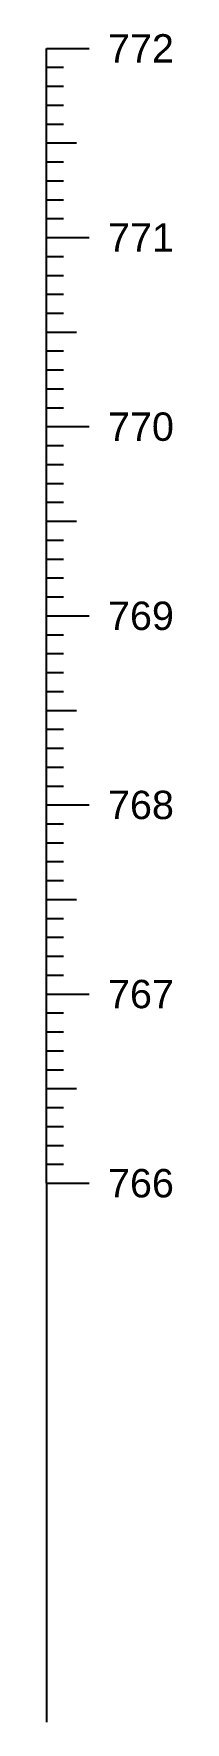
# Model space of a CAD drawing. Header units: millimetres. Extents: x 505 to 14020, y 627 to 6964.
# Drawn here: x 11696.6 to 11703.3, y 6167.8 to 6257.1 of the extents above; entities that cross this region are included whole.
import ezdxf
from ezdxf.enums import TextEntityAlignment as Align

# ---------------------------------------------------------------- set-up
doc = ezdxf.new("R2010")
doc.units = ezdxf.units.MM
doc.layers.add('CS_Drawing', color=7, linetype='Continuous')
doc.styles.get("Standard").update_dxf_attribs({"font": 'arial.ttf'})

msp = doc.modelspace()

# ---------------------------------------------------------------- texts
at = {"layer": 'CS_Drawing'}
for s, p in [('772', (11699.866, 6256.337)), ('771', (11699.866, 6246.337)), ('770', (11699.866, 6236.337)), ('769', (11699.866, 6226.337)), ('768', (11699.866, 6216.337)), ('767', (11699.866, 6206.337)), ('766', (11699.866, 6196.337)), ('766', (11699.866, 6196.337))]:
    msp.add_text(s, height=1.5, dxfattribs=at).set_placement(p, align=Align.MIDDLE_LEFT)

# ---------------------------------------------------------------- linework, layer by layer
at = {"layer": 'CS_Drawing'}
for p, q in [((11696.616, 6256.337), (11698.866, 6256.337)), ((11696.616, 6256.337), (11698.191, 6256.337)), ((11696.616, 6256.337), (11697.516, 6256.337)), ((11696.616, 6196.337), (11696.616, 6256.337)), ((11696.616, 6255.337), (11697.516, 6255.337)), ((11696.616, 6254.337), (11697.516, 6254.337)), ((11696.616, 6253.337), (11697.516, 6253.337)), ((11696.616, 6252.337), (11697.516, 6252.337)), ((11696.616, 6251.337), (11698.191, 6251.337)), ((11696.616, 6251.337), (11697.516, 6251.337)), ((11696.616, 6250.337), (11697.516, 6250.337)), ((11696.616, 6249.337), (11697.516, 6249.337)), ((11696.616, 6248.337), (11697.516, 6248.337)), ((11696.616, 6247.337), (11697.516, 6247.337)), ((11696.616, 6246.337), (11698.866, 6246.337)), ((11696.616, 6246.337), (11698.191, 6246.337)), ((11696.616, 6246.337), (11697.516, 6246.337)), ((11696.616, 6245.337), (11697.516, 6245.337)), ((11696.616, 6244.337), (11697.516, 6244.337)), ((11696.616, 6243.337), (11697.516, 6243.337)), ((11696.616, 6242.337), (11697.516, 6242.337)), ((11696.616, 6241.337), (11698.191, 6241.337)), ((11696.616, 6241.337), (11697.516, 6241.337)), ((11696.616, 6240.337), (11697.516, 6240.337)), ((11696.616, 6239.337), (11697.516, 6239.337)), ((11696.616, 6238.337), (11697.516, 6238.337)), ((11696.616, 6237.337), (11697.516, 6237.337)), ((11696.616, 6236.337), (11698.866, 6236.337)), ((11696.616, 6236.337), (11698.191, 6236.337)), ((11696.616, 6236.337), (11697.516, 6236.337)), ((11696.616, 6235.337), (11697.516, 6235.337)), ((11696.616, 6234.337), (11697.516, 6234.337)), ((11696.616, 6233.337), (11697.516, 6233.337)), ((11696.616, 6232.337), (11697.516, 6232.337)), ((11696.616, 6231.337), (11698.191, 6231.337)), ((11696.616, 6231.337), (11697.516, 6231.337)), ((11696.616, 6230.337), (11697.516, 6230.337)), ((11696.616, 6229.337), (11697.516, 6229.337)), ((11696.616, 6228.337), (11697.516, 6228.337)), ((11696.616, 6227.337), (11697.516, 6227.337)), ((11696.616, 6226.337), (11698.866, 6226.337)), ((11696.616, 6226.337), (11698.191, 6226.337)), ((11696.616, 6226.337), (11697.516, 6226.337)), ((11696.616, 6225.337), (11697.516, 6225.337)), ((11696.616, 6224.337), (11697.516, 6224.337)), ((11696.616, 6223.337), (11697.516, 6223.337)), ((11696.616, 6222.337), (11697.516, 6222.337)), ((11696.616, 6221.337), (11698.191, 6221.337)), ((11696.616, 6221.337), (11697.516, 6221.337)), ((11696.616, 6220.337), (11697.516, 6220.337)), ((11696.616, 6219.337), (11697.516, 6219.337)), ((11696.616, 6218.337), (11697.516, 6218.337)), ((11696.616, 6217.337), (11697.516, 6217.337)), ((11696.616, 6216.337), (11698.866, 6216.337)), ((11696.616, 6216.337), (11698.191, 6216.337)), ((11696.616, 6216.337), (11697.516, 6216.337)), ((11696.616, 6215.337), (11697.516, 6215.337)), ((11696.616, 6214.337), (11697.516, 6214.337)), ((11696.616, 6213.337), (11697.516, 6213.337)), ((11696.616, 6212.337), (11697.516, 6212.337)), ((11696.616, 6211.337), (11698.191, 6211.337)), ((11696.616, 6211.337), (11697.516, 6211.337)), ((11696.616, 6210.337), (11697.516, 6210.337)), ((11696.616, 6209.337), (11697.516, 6209.337)), ((11696.616, 6208.337), (11697.516, 6208.337)), ((11696.616, 6207.337), (11697.516, 6207.337)), ((11696.616, 6206.337), (11698.866, 6206.337)), ((11696.616, 6206.337), (11698.191, 6206.337)), ((11696.616, 6206.337), (11697.516, 6206.337)), ((11696.616, 6205.337), (11697.516, 6205.337)), ((11696.616, 6204.337), (11697.516, 6204.337)), ((11696.616, 6203.337), (11697.516, 6203.337)), ((11696.616, 6202.337), (11697.516, 6202.337)), ((11696.616, 6201.337), (11698.191, 6201.337)), ((11696.616, 6201.337), (11697.516, 6201.337)), ((11696.616, 6200.337), (11697.516, 6200.337)), ((11696.616, 6199.337), (11697.516, 6199.337)), ((11696.616, 6198.337), (11697.516, 6198.337)), ((11696.616, 6197.337), (11697.516, 6197.337)), ((11696.616, 6196.337), (11698.866, 6196.337)), ((11696.616, 6196.337), (11698.191, 6196.337)), ((11696.616, 6196.337), (11697.516, 6196.337)), ((11696.616, 6196.337), (11696.616, 6167.837))]:
    msp.add_line(p, q, dxfattribs=at)

msp.set_redraw_order([(e.dxf.handle, doc.entitydb.next_handle()) for e in msp.query("TEXT MTEXT ATTDEF DIMENSION ARC_DIMENSION")])  # texts and dimensions are drawn at this point

doc.saveas('drawing.dxf')
